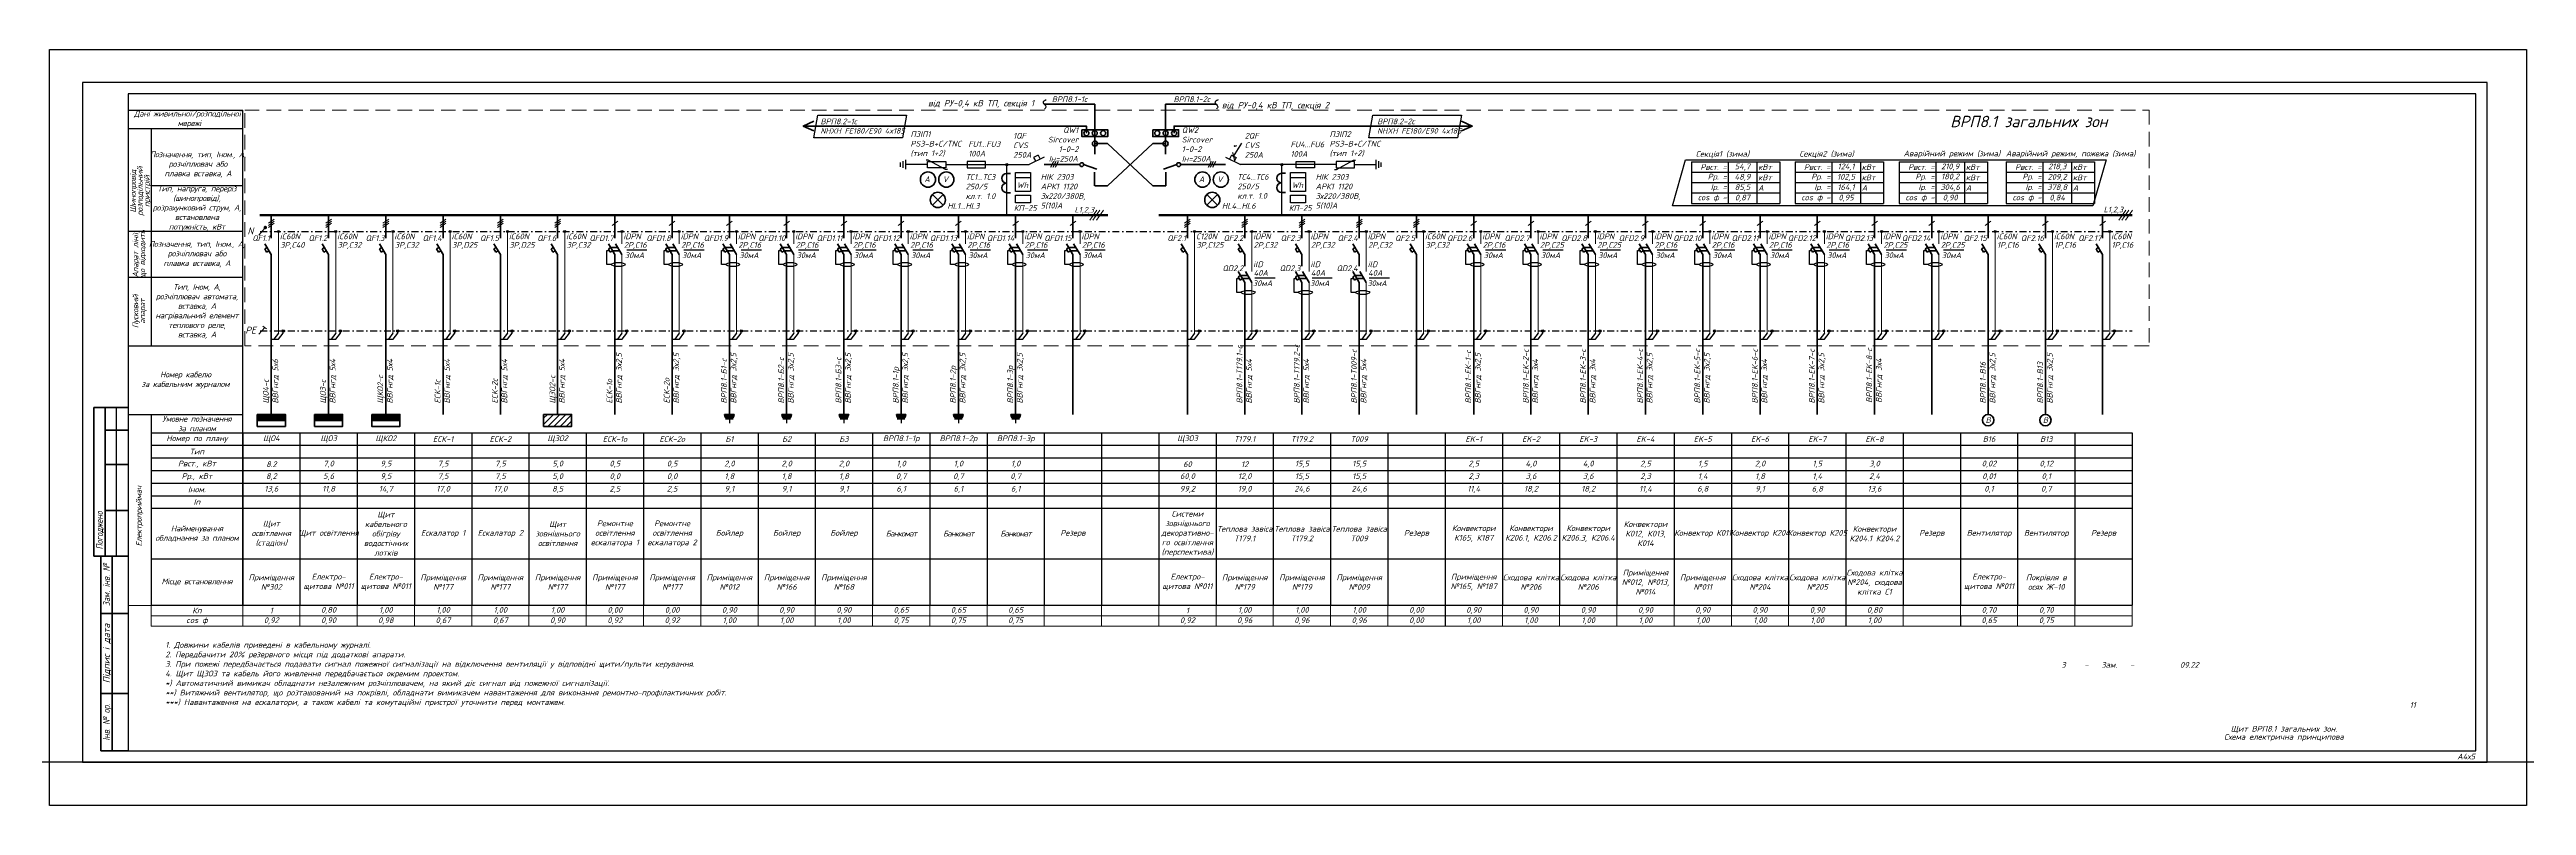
# Model space of a CAD drawing. Header units: millimetres. Extents: x -122434 to 1506205, y -201405 to 386015.
# Drawn here: x 827598 to 935748, y 152711 to 185736 of the extents above; entities that cross this region are included whole.
import ezdxf
from ezdxf.enums import TextEntityAlignment as Align

# ---------------------------------------------------------------- set-up
doc = ezdxf.new("R2010")
doc.units = ezdxf.units.MM
doc.linetypes.add('DASHDOTX2', pattern=[2, 1, -0.5, 0, -0.5])
doc.linetypes.add('DASHED', pattern=[9.525, 6.35, -3.175])
doc.layers.get('Defpoints').update_dxf_attribs({"color": 4})
for name, color, linetype in [('Cхема', 7, 'Continuous'), ('E_Зміни', 7, 'Continuous'), ('Схема', 7, 'Continuous')]:
    doc.layers.add(name, color=color, linetype=linetype)
doc.layers.add('Маркування електро ліній', color=7, linetype='Continuous', lineweight=18)
doc.layers.add('Рамка внешняя', color=4, linetype='Continuous', lineweight=30, plot=False)
doc.styles.add('GOST 2.304', font='isocpeui.ttf')
doc.styles.add('ICO', font='isocpeui.ttf')
doc.styles.get("Standard").update_dxf_attribs({"font": 'arial.ttf'})
doc.styles.add('ГОСТ 2.304', font='isocpeui.ttf')
doc.styles.add('СГЕНЕРИР_СТИЛЬ_7', font='isocpeui.ttf')
doc.dimstyles.new('М150', dxfattribs={"dimscale": 1, "dimtxt": 2.5, "dimasz": 2.5, "dimexe": 0, "dimexo": 2.5, "dimgap": 1, "dimtad": 1, "dimlfac": 150, "dimtxsty": 'Standard', "dimblk": 'OBLIQUE', "dimcen": 2.5, "dimadec": 0, "dimazin": 0, "dimtfac": 1, "dimtmove": 0, "dimatfit": 3, "dimldrblk": 'OBLIQUE', "dimfxl": 1, "dimarcsym": 0})

# ---------------------------------------------------------------- blocks, each defined once
blk = doc.blocks.new('*T76')
at = {"color": 0, "lineweight": -2, "transparency": 16777216}
for p, q in [((0, 0), (4000, 0)), ((0, 0), (0, -7540)), ((19000, 0), (19000, -3300)), ((24000, 0), (24000, -1650)), ((26500, 0), (26500, -7540)), ((29000, 0), (29000, -7540)), ((31500, 0), (31500, -7540)), ((34000, 0), (34000, -1100)), ((36500, 0), (36500, -1100)), ((39000, 0), (39000, -1100)), ((46500, 0), (46500, -1650)), ((49000, 0), (49000, -7540)), ((51500, 0), (51500, -7540)), ((54000, 0), (54000, -7540)), ((56500, 0), (56500, -1100)), ((59000, 0), (59000, -7540)), ((61500, 0), (61500, -7540)), ((64000, 0), (64000, -7540)), ((66500, 0), (66500, -7540)), ((69000, 0), (69000, -7540)), ((71500, 0), (71500, -7540)), ((81500, 0), (81500, -7540)), ((84000, 0), (84000, -3300)), ((86500, 0), (86500, -7540)), ((0, -550), (74000, -550)), ((4000, -550), (4000, -2200)), ((6500, -550), (6500, -1100)), ((14000, -550), (14000, -1650)), ((21500, -550), (21500, -1650)), ((41500, -550), (41500, -1650)), ((74000, -550), (74000, -7540)), ((76500, -550), (86500, -550)), ((79000, -550), (79000, -2200)), ((0, -1100), (11500, -1100)), ((0, -1650), (31500, -1650)), ((14000, -1100), (16500, -1100)), ((16500, -1100), (16500, -1650)), ((19000, -1100), (21500, -1100)), ((24000, -1100), (31500, -1100)), ((39000, -1650), (86500, -1650)), ((41500, -1100), (64000, -1100)), ((56500, -1650), (56500, -7540)), ((66500, -1100), (69000, -1100)), ((71500, -1100), (74000, -1100)), ((76500, -1100), (79000, -1100)), ((76500, -1100), (76500, -2200)), ((0, -2200), (6500, -2200)), ((0, -2750), (6500, -2750)), ((6500, -2200), (6500, -3300)), ((16500, -2200), (19000, -2200)), ((16500, -2750), (19000, -2750)), ((24000, -2200), (31500, -2200)), ((44000, -2200), (46500, -2200)), ((44000, -2750), (46500, -2750)), ((46500, -2200), (46500, -3300)), ((51500, -2200), (76500, -2200)), ((79000, -2200), (86500, -2200)), ((79000, -2750), (79000, -7540)), ((0, -3300), (11500, -3300)), ((4000, -3300), (4000, -7540)), ((24000, -3300), (31500, -3300)), ((39000, -3300), (74000, -3300)), ((41500, -3300), (41500, -7540)), ((76500, -3300), (86500, -3300)), ((0, -5515), (11500, -5515)), ((6500, -5515), (6500, -7540)), ((9000, -5515), (9000, -7540)), ((11500, -5515), (11500, -7540)), ((14000, -5515), (14000, -7540)), ((16500, -5515), (19000, -5515)), ((16500, -5515), (16500, -7540)), ((19000, -5515), (19000, -7540)), ((21500, -5515), (21500, -7540)), ((24000, -5515), (31500, -5515)), ((24000, -5515), (24000, -7540)), ((39000, -5515), (74000, -5515)), ((44000, -5515), (44000, -7540)), ((46500, -5515), (46500, -7540)), ((76500, -5515), (86500, -5515)), ((84000, -5515), (84000, -7540)), ((0, -7540), (31500, -7540)), ((39000, -7540), (74000, -7540)), ((76500, -7540), (86500, -7540))]:
    blk.add_line(p, q, dxfattribs=at)
at = {"color": 0, "linetype": 'ByBlock', "lineweight": -2, "transparency": 16777216}
for p, q in [((4000, 0), (86500, 0)), ((4000, 0), (4000, -550)), ((6500, 0), (6500, -550)), ((9000, 0), (9000, -5515)), ((11500, 0), (11500, -5515)), ((14000, 0), (14000, -550)), ((16500, 0), (16500, -1100)), ((21500, 0), (21500, -550)), ((41500, 0), (41500, -550)), ((44000, 0), (44000, -5515)), ((74000, 0), (74000, -550)), ((76500, 0), (76500, -1100)), ((79000, 0), (79000, -550)), ((74000, -550), (76500, -550)), ((6500, -1100), (6500, -2200)), ((11500, -1100), (14000, -1100)), ((14000, -1650), (14000, -5515)), ((16500, -1100), (19000, -1100)), ((16500, -1650), (16500, -5515)), ((21500, -1100), (24000, -1100)), ((21500, -1650), (21500, -5515)), ((24000, -1650), (24000, -5515)), ((31500, -1100), (41500, -1100)), ((31500, -1650), (39000, -1650)), ((34000, -1100), (34000, -7540)), ((36500, -1100), (36500, -7540)), ((39000, -1100), (39000, -7540)), ((41500, -1650), (41500, -3300)), ((46500, -1650), (46500, -2200)), ((56500, -1100), (56500, -1650)), ((64000, -1100), (66500, -1100)), ((69000, -1100), (71500, -1100)), ((74000, -1100), (76500, -1100)), ((79000, -1100), (86500, -1100)), ((4000, -2200), (4000, -3300)), ((6500, -2200), (16500, -2200)), ((6500, -2750), (16500, -2750)), ((19000, -2200), (24000, -2200)), ((19000, -2750), (44000, -2750)), ((31500, -2200), (44000, -2200)), ((46500, -2200), (51500, -2200)), ((46500, -2750), (86500, -2750)), ((76500, -2200), (79000, -2200)), ((76500, -2200), (76500, -7540)), ((79000, -2200), (79000, -2750)), ((6500, -3300), (6500, -5515)), ((11500, -3300), (24000, -3300)), ((19000, -3300), (19000, -5515)), ((31500, -3300), (39000, -3300)), ((46500, -3300), (46500, -5515)), ((74000, -3300), (76500, -3300)), ((84000, -3300), (84000, -5515)), ((11500, -5515), (16500, -5515)), ((19000, -5515), (24000, -5515)), ((31500, -5515), (39000, -5515)), ((74000, -5515), (76500, -5515)), ((31500, -7540), (39000, -7540)), ((56500, -7540), (56500, -8447)), ((74000, -7540), (76500, -7540)), ((74000, -7540), (74000, -8447)), ((79000, -7994), (79000, -8447))]:
    blk.add_line(p, q, dxfattribs=at)
at = {"layer": 'Defpoints', "color": 8, "linetype": 'ByBlock', "lineweight": 0, "transparency": 16777216}
for p, q in [((0, -7540), (0, -8447)), ((4000, -7540), (4000, -8447)), ((6500, -7540), (6500, -8447)), ((9000, -7540), (9000, -8447)), ((11500, -7540), (11500, -8447)), ((14000, -7540), (14000, -8447)), ((16500, -7540), (16500, -8447)), ((19000, -7540), (19000, -8447)), ((21500, -7540), (21500, -8447)), ((24000, -7540), (24000, -8447)), ((26500, -7540), (26500, -8447)), ((29000, -7540), (29000, -8447)), ((31500, -7540), (31500, -8447)), ((34000, -7540), (34000, -8447)), ((36500, -7540), (36500, -8447)), ((39000, -7540), (39000, -8447)), ((41500, -7540), (41500, -8447)), ((44000, -7540), (44000, -8447)), ((46500, -7540), (46500, -8447)), ((49000, -7540), (49000, -8447)), ((51500, -7540), (51500, -8447)), ((54000, -7540), (54000, -8447)), ((59000, -7540), (59000, -8447)), ((61500, -7540), (61500, -8447)), ((64000, -7540), (64000, -8447)), ((66500, -7540), (66500, -8447)), ((69000, -7540), (69000, -8447)), ((71500, -7540), (71500, -8447)), ((76500, -7540), (76500, -8447)), ((79000, -7540), (79000, -7994)), ((81500, -7540), (81500, -8447)), ((84000, -7540), (84000, -8447)), ((86500, -7540), (86500, -8447)), ((0, -7994), (86500, -7994)), ((0, -8447), (86500, -8447))]:
    blk.add_line(p, q, dxfattribs=at)
at = {"color": 0, "transparency": 16777216, "char_height": 250, "attachment_point": 5}
for s, insert, width, style in [('Номер по плану', (2000, -275), 3880, 'ГОСТ 2.304'), ('Тип', (2000, -825), 3880, 'ГОСТ 2.304'), ('ЩО4', (5250, -275), 2380, 'ГОСТ 2.304'), ('ЩО3', (7750, -275), 2380, 'ГОСТ 2.304'), ('ЩКО2', (10250, -275), 2380, 'ГОСТ 2.304'), ('ЕСК-1', (12750, -275), 2380, 'ГОСТ 2.304'), ('ЕСК-2', (15250, -275), 2380, 'ГОСТ 2.304'), ('ЩЗО2', (17750, -275), 2380, 'ГОСТ 2.304'), ('ЕСК-1о', (20250, -275), 2380, 'ГОСТ 2.304'), ('ЕСК-2о', (22750, -275), 2380, 'ГОСТ 2.304'), ('Б1', (25250, -275), 2380, 'ГОСТ 2.304'), ('Б2', (27750, -275), 2380, 'ГОСТ 2.304'), ('Б3', (30250, -275), 2380, 'ГОСТ 2.304'), ('{\\C256;ВРП8.1-1р}', (32750, -275), 2380, 'ГОСТ 2.304'), ('{\\C256;ВРП8.1-2р}', (35250, -275), 2380, 'ГОСТ 2.304'), ('{\\C256;ВРП8.1-3р}', (37750, -275), 2380, 'ГОСТ 2.304'), ('ЩЗО3', (45250, -275), 2380, 'ГОСТ 2.304'), ('Т179.1', (47750, -275), 2380, 'ГОСТ 2.304'), ('Т179.2', (50250, -275), 2380, 'ГОСТ 2.304'), ('Т009 ', (52750, -275), 2380, 'ГОСТ 2.304'), ('EK-1', (57750, -275), 2380, 'ГОСТ 2.304'), ('EK-2', (60250, -275), 2380, 'ГОСТ 2.304'), ('EK-3', (62750, -275), 2380, 'ГОСТ 2.304'), ('EK-4', (65250, -275), 2380, 'ГОСТ 2.304'), ('EK-5', (67750, -275), 2380, 'ГОСТ 2.304'), ('EK-6', (70250, -275), 2380, 'ГОСТ 2.304'), ('EK-7', (72750, -275), 2380, 'ГОСТ 2.304'), ('EK-8', (75250, -275), 2380, 'ГОСТ 2.304'), ('В16', (80250, -275), 2380, 'ГОСТ 2.304'), ('В13', (82750, -275), 2380, 'ГОСТ 2.304'), ('Рвст., кВт', (2000, -1375), 3880, 'ГОСТ 2.304'), ('Рр., кВт', (2000, -1925), 3880, 'ГОСТ 2.304'), ('8,2', (5250, -1925), 2380, 'ГОСТ 2.304'), ('8.2', (5250, -1375), 2380, 'ГОСТ 2.304'), ('5,6', (7750, -1925), 2380, 'ГОСТ 2.304'), ('7,0', (7750, -1375), 2380, 'ГОСТ 2.304'), ('9,5', (10250, -1375), 2380, 'ГОСТ 2.304'), ('9,5', (10250, -1925), 2380, 'ГОСТ 2.304'), ('7,5', (12750, -1375), 2380, 'ГОСТ 2.304'), ('7,5', (12750, -1925), 2380, 'ГОСТ 2.304'), ('7,5', (15250, -1375), 2380, 'ГОСТ 2.304'), ('7,5', (15250, -1925), 2380, 'ГОСТ 2.304'), ('5,0', (17750, -1375), 2380, 'ГОСТ 2.304'), ('5,0', (17750, -1925), 2380, 'ГОСТ 2.304'), ('0,5', (20250, -1375), 2380, 'ГОСТ 2.304'), ('0,0', (20250, -1925), 2380, 'ГОСТ 2.304'), ('0,5', (22750, -1375), 2380, 'ГОСТ 2.304'), ('0,0', (22750, -1925), 2380, 'ГОСТ 2.304'), ('2,0', (25250, -1375), 2380, 'ГОСТ 2.304'), ('1,8', (25250, -1925), 2380, 'ГОСТ 2.304'), ('2,0', (27750, -1375), 2380, 'ГОСТ 2.304'), ('1,8', (27750, -1925), 2380, 'ГОСТ 2.304'), ('2,0', (30250, -1375), 2380, 'ГОСТ 2.304'), ('1,8', (30250, -1925), 2380, 'ГОСТ 2.304'), ('0,7', (32750, -1925), 2380, 'ГОСТ 2.304'), ('1,0', (32750, -1375), 2380, 'ГОСТ 2.304'), ('0,7', (35250, -1925), 2380, 'ГОСТ 2.304'), ('1,0', (35250, -1375), 2380, 'ГОСТ 2.304'), ('0,7', (37750, -1925), 2380, 'ГОСТ 2.304'), ('1,0', (37750, -1375), 2380, 'ГОСТ 2.304'), ('60,0', (45250, -1925), 2380, 'ГОСТ 2.304'), ('60', (45250, -1375), 2380, 'GOST 2.304'), ('12,0', (47750, -1925), 2380, 'ГОСТ 2.304'), ('12', (47750, -1375), 2380, 'ГОСТ 2.304'), ('15,5', (50250, -1375), 2380, 'ГОСТ 2.304'), ('15,5', (50250, -1925), 2380, 'ГОСТ 2.304'), ('15,5', (52750, -1375), 2380, 'ГОСТ 2.304'), ('15,5', (52750, -1925), 2380, 'ГОСТ 2.304'), ('2,5', (57750, -1375), 2380, 'ГОСТ 2.304'), ('2,3', (57750, -1925), 2380, 'ГОСТ 2.304'), ('3,6', (60250, -1925), 2380, 'ГОСТ 2.304'), ('4,0', (60250, -1375), 2380, 'ГОСТ 2.304'), ('3,6', (62750, -1925), 2380, 'ГОСТ 2.304'), ('4,0', (62750, -1375), 2380, 'ГОСТ 2.304'), ('2,5', (65250, -1375), 2380, 'ГОСТ 2.304'), ('2,3', (65250, -1925), 2380, 'ГОСТ 2.304'), ('1,4', (67750, -1925), 2380, 'ГОСТ 2.304'), ('1,5', (67750, -1375), 2380, 'ГОСТ 2.304'), ('2,0', (70250, -1375), 2380, 'ГОСТ 2.304'), ('1,8', (70250, -1925), 2380, 'ГОСТ 2.304'), ('1,4', (72750, -1925), 2380, 'ГОСТ 2.304'), ('1,5', (72750, -1375), 2380, 'ГОСТ 2.304'), ('2,4', (75250, -1925), 2380, 'GOST 2.304'), ('3,0', (75250, -1375), 2380, 'ГОСТ 2.304'), ('0,02', (80250, -1375), 2380, 'ГОСТ 2.304'), ('0,01', (80250, -1925), 2380, 'ГОСТ 2.304'), ('0,12', (82750, -1375), 2380, 'ГОСТ 2.304'), ('0,1', (82750, -1925), 2380, 'ГОСТ 2.304'), ('Іном.', (2000, -2475), 3880, 'ГОСТ 2.304'), ('Іп', (2000, -3025), 3880, 'ГОСТ 2.304'), ('13,6', (5250, -2475), 2380, 'ГОСТ 2.304'), ('11,8', (7750, -2475), 2380, 'ГОСТ 2.304'), ('14,7', (10250, -2475), 2380, 'ГОСТ 2.304'), ('17,0', (12750, -2475), 2380, 'ГОСТ 2.304'), ('17,0', (15250, -2475), 2380, 'ГОСТ 2.304'), ('8,5', (17750, -2475), 2380, 'ГОСТ 2.304'), ('2,5', (20250, -2475), 2380, 'ГОСТ 2.304'), ('2,5', (22750, -2475), 2380, 'ГОСТ 2.304'), ('9,1', (25250, -2475), 2380, 'ГОСТ 2.304'), ('9,1', (27750, -2475), 2380, 'ГОСТ 2.304'), ('9,1', (30250, -2475), 2380, 'ГОСТ 2.304'), ('6,1', (32750, -2475), 2380, 'ГОСТ 2.304'), ('6,1', (35250, -2475), 2380, 'ГОСТ 2.304'), ('6,1', (37750, -2475), 2380, 'ГОСТ 2.304'), ('99,2', (45250, -2475), 2380, 'ГОСТ 2.304'), ('19,0', (47750, -2475), 2380, 'ГОСТ 2.304'), ('24,6', (50250, -2475), 2380, 'ГОСТ 2.304'), ('24,6', (52750, -2475), 2380, 'ГОСТ 2.304'), ('11,4', (57750, -2475), 2380, 'ГОСТ 2.304'), ('18,2', (60250, -2475), 2380, 'ГОСТ 2.304'), ('18,2', (62750, -2475), 2380, 'ГОСТ 2.304'), ('11,4', (65250, -2475), 2380, 'ГОСТ 2.304'), ('6,8', (67750, -2475), 2380, 'ГОСТ 2.304'), ('9,1', (70250, -2475), 2380, 'ГОСТ 2.304'), ('6,8', (72750, -2475), 2380, 'ГОСТ 2.304'), ('13,6', (75250, -2475), 2380, 'ГОСТ 2.304'), ('0,1', (80250, -2475), 2380, 'ГОСТ 2.304'), ('0,7', (82750, -2475), 2380, 'ГОСТ 2.304'), ('{\\T0.95;\\C7;Найменування обладнання за планом}', (2000, -4408), 3880, 'ГОСТ 2.304'), ('Щит освітлення (стадіон)', (5250, -4408), 2380, 'ГОСТ 2.304'), ('Щит освітлення', (7750, -4408), 2380, 'ГОСТ 2.304'), ('Щит кабельного обігріву водостічних лотків', (10250, -4408), 2380, 'ГОСТ 2.304'), ('Ескалатор 1', (12750, -4408), 2380, 'ГОСТ 2.304'), ('Ескалатор 2', (15250, -4408), 2380, 'ГОСТ 2.304'), ('Щит зовнішнього освітлення ', (17750, -4408), 2380, 'ГОСТ 2.304'), ('Ремонтне освітлення ескалатора 1', (20250, -4408), 2380, 'ГОСТ 2.304'), ('Ремонтне освітлення ескалатора 2', (22750, -4408), 2380, 'ГОСТ 2.304'), ('Бойлер', (25250, -4408), 2380, 'ГОСТ 2.304'), ('Бойлер', (27750, -4408), 2380, 'ГОСТ 2.304'), ('Бойлер', (30250, -4408), 2380, 'ГОСТ 2.304'), ('{\\T0.85;\\C7;Банкомат}', (32750, -4408), 2380, 'ГОСТ 2.304'), ('{\\T0.85;\\C7;Банкомат}', (35250, -4408), 2380, 'ГОСТ 2.304'), ('{\\T0.85;\\C7;Банкомат}', (37750, -4408), 2380, 'ГОСТ 2.304'), ('Резерв', (40250, -4408), 2380, 'ГОСТ 2.304'), ('Системи зовнішнього декоративно- го освітлення (перспектива)', (45250, -4408), 2380, 'ГОСТ 2.304'), ('Теплова завіса Т179.1', (47750, -4408), 2380, 'ГОСТ 2.304'), ('Теплова завіса Т179.2', (50250, -4408), 2380, 'ГОСТ 2.304'), ('Теплова завіса Т009', (52750, -4408), 2380, 'ГОСТ 2.304'), ('Резерв', (55250, -4408), 2380, 'ГОСТ 2.304'), ('Конвектори К165, К187', (57750, -4408), 2380, 'ГОСТ 2.304'), ('Конвектори К206.1, К206.2', (60250, -4408), 2380, 'ГОСТ 2.304'), ('Конвектори К206.3, К206.4', (62750, -4408), 2380, 'ГОСТ 2.304'), ('Конвектори К012, К013, К014', (65250, -4408), 2380, 'ГОСТ 2.304'), ('Конвектор К011', (67750, -4408), 2380, 'ГОСТ 2.304'), ('Конвектор К204', (70250, -4408), 2380, 'ГОСТ 2.304'), ('Конвектор К205', (72750, -4408), 2380, 'ГОСТ 2.304'), ('{\\C256;Конвектори К204.1 К204.2}', (75250, -4408), 2380, 'ГОСТ 2.304'), ('Резерв', (77750, -4408), 2380, 'ГОСТ 2.304'), ('Вентилятор', (80250, -4408), 2380, 'ГОСТ 2.304'), ('Вентилятор', (82750, -4408), 2380, 'ГОСТ 2.304'), ('Резерв', (85250, -4408), 2380, 'ГОСТ 2.304'), ('{\\T0.95;\\C7;Місце встановлення}', (2000, -6528), 3880, 'ГОСТ 2.304'), ('Приміщення №302', (5250, -6528), 2380, 'ГОСТ 2.304'), ('Електро- щитова №011', (7750, -6528), 2380, 'ГОСТ 2.304'), ('Електро- щитова №011', (10250, -6528), 2380, 'ГОСТ 2.304'), ('Приміщення №177', (12750, -6528), 2380, 'ГОСТ 2.304'), ('Приміщення №177', (15250, -6528), 2380, 'ГОСТ 2.304'), ('Приміщення №177', (17750, -6528), 2380, 'ГОСТ 2.304'), ('Приміщення №177', (20250, -6528), 2380, 'ГОСТ 2.304'), ('Приміщення №177', (22750, -6528), 2380, 'ГОСТ 2.304'), ('Приміщення №012', (25250, -6528), 2380, 'ГОСТ 2.304'), ('Приміщення №166', (27750, -6528), 2380, 'ГОСТ 2.304'), ('Приміщення №168', (30250, -6528), 2380, 'ГОСТ 2.304'), ('Електро- щитова №011', (45250, -6528), 2380, 'ГОСТ 2.304'), ('Приміщення №179', (47750, -6528), 2380, 'ГОСТ 2.304'), ('Приміщення №179', (50250, -6528), 2380, 'ГОСТ 2.304'), ('Приміщення №009', (52750, -6528), 2380, 'ГОСТ 2.304'), ('Приміщення №165, №187', (57750, -6528), 2380, 'ГОСТ 2.304'), ('Сходова клітка №206', (60250, -6528), 2380, 'ГОСТ 2.304'), ('Сходова клітка №206', (62750, -6528), 2380, 'ГОСТ 2.304'), ('Приміщення №012, №013, №014', (65250, -6528), 2380, 'ГОСТ 2.304'), ('Приміщення №011', (67750, -6528), 2380, 'ГОСТ 2.304'), ('Сходова клітка №204', (70250, -6528), 2380, 'ГОСТ 2.304'), ('Сходова клітка №205', (72750, -6528), 2380, 'ГОСТ 2.304'), ('Сходова клітка №204, сходова клітка С1', (75250, -6528), 2380, 'ГОСТ 2.304'), ('Електро- щитова №011', (80250, -6528), 2380, 'ГОСТ 2.304'), ('Покрівля в осях Ж-10', (82750, -6528), 2380, 'ГОСТ 2.304')]:
    blk.add_mtext(s, dxfattribs=dict(at, insert=insert, width=width, style=style))
at = {"color": 7, "true_color": 0xffffff, "transparency": 16777216, "char_height": 250, "attachment_point": 5}
for s, insert, width, style in [('cos ф', (2000, -8220), 3880, 'ГОСТ 2.304'), ('Кп', (2000, -7767), 3880, 'ГОСТ 2.304'), ('0,92', (5250, -8220), 2380, 'GOST 2.304'), ('1', (5250, -7767), 2380, 'GOST 2.304'), ('0,80', (7750, -7767), 2380, 'ГОСТ 2.304'), ('0,90', (7750, -8220), 2380, 'ГОСТ 2.304'), ('0,98', (10250, -8220), 2380, 'ГОСТ 2.304'), ('1,00', (10250, -7767), 2380, 'ГОСТ 2.304'), ('0,67', (12750, -8220), 2380, 'ГОСТ 2.304'), ('1,00', (12750, -7767), 2380, 'ГОСТ 2.304'), ('0,67', (15250, -8220), 2380, 'ГОСТ 2.304'), ('1,00', (15250, -7767), 2380, 'ГОСТ 2.304'), ('0,90', (17750, -8220), 2380, 'ГОСТ 2.304'), ('1,00', (17750, -7767), 2380, 'ГОСТ 2.304'), ('0,92', (20250, -8220), 2380, 'ГОСТ 2.304'), ('0,00', (20250, -7767), 2380, 'ГОСТ 2.304'), ('0,92', (22750, -8220), 2380, 'ГОСТ 2.304'), ('0,00', (22750, -7767), 2380, 'ГОСТ 2.304'), ('0,90', (25250, -7767), 2380, 'ГОСТ 2.304'), ('1,00', (25250, -8220), 2380, 'ГОСТ 2.304'), ('0,90', (27750, -7767), 2380, 'ГОСТ 2.304'), ('1,00', (27750, -8220), 2380, 'ГОСТ 2.304'), ('0,90', (30250, -7767), 2380, 'ГОСТ 2.304'), ('1,00', (30250, -8220), 2380, 'ГОСТ 2.304'), ('0,65', (32750, -7767), 2380, 'ГОСТ 2.304'), ('0,75', (32750, -8220), 2380, 'ГОСТ 2.304'), ('0,65', (35250, -7767), 2380, 'ГОСТ 2.304'), ('0,75', (35250, -8220), 2380, 'ГОСТ 2.304'), ('0,65', (37750, -7767), 2380, 'ГОСТ 2.304'), ('0,75', (37750, -8220), 2380, 'ГОСТ 2.304'), ('0,92', (45250, -8220), 2380, 'GOST 2.304'), ('1', (45250, -7767), 2380, 'GOST 2.304'), ('0,96', (47750, -8220), 2380, 'ГОСТ 2.304'), ('1,00', (47750, -7767), 2380, 'ГОСТ 2.304'), ('0,96', (50250, -8220), 2380, 'ГОСТ 2.304'), ('1,00', (50250, -7767), 2380, 'ГОСТ 2.304'), ('0,96', (52750, -8220), 2380, 'ГОСТ 2.304'), ('1,00', (52750, -7767), 2380, 'ГОСТ 2.304'), ('0,00', (55250, -7767), 2380, 'ГОСТ 2.304'), ('0,00', (55250, -8220), 2380, 'ГОСТ 2.304'), ('0,90', (57750, -7767), 2380, 'ГОСТ 2.304'), ('1,00', (57750, -8220), 2380, 'ГОСТ 2.304'), ('0,90', (60250, -7767), 2380, 'ГОСТ 2.304'), ('1,00', (60250, -8220), 2380, 'ГОСТ 2.304'), ('0,90', (62750, -7767), 2380, 'ГОСТ 2.304'), ('1,00', (62750, -8220), 2380, 'ГОСТ 2.304'), ('0,90', (65250, -7767), 2380, 'ГОСТ 2.304'), ('1,00', (65250, -8220), 2380, 'ГОСТ 2.304'), ('0,90', (67750, -7767), 2380, 'ГОСТ 2.304'), ('1,00', (67750, -8220), 2380, 'ГОСТ 2.304'), ('0,90', (70250, -7767), 2380, 'ГОСТ 2.304'), ('1,00', (70250, -8220), 2380, 'ГОСТ 2.304'), ('0,90', (72750, -7767), 2380, 'ГОСТ 2.304'), ('1,00', (72750, -8220), 2380, 'ГОСТ 2.304'), ('0,80', (75250, -7767), 2380, 'ГОСТ 2.304'), ('1,00', (75250, -8220), 2380, 'ГОСТ 2.304'), ('0,65', (80250, -8220), 2380, 'ГОСТ 2.304'), ('0,70', (80250, -7767), 2380, 'ГОСТ 2.304'), ('0,75', (82750, -8220), 2380, 'ГОСТ 2.304'), ('0,70', (82750, -7767), 2380, 'ГОСТ 2.304')]:
    blk.add_mtext(s, dxfattribs=dict(at, insert=insert, width=width, style=style))
blk = doc.blocks.new('*U160')
at = {"color": 0, "lineweight": 40}
for p, q in [((0, 0), (0, -1005)), ((-284, -1468), (-180, -1408)), ((-204, -1607), (-284, -1468)), ((0, -1720), (-280, -1240)), ((-100, -1547), (-204, -1607))]:
    blk.add_line(p, q, dxfattribs=at)
at = {"color": 0, "lineweight": 13}
for p, q in [((-124, -348), (124, -163)), ((-124, -441), (124, -256)), ((-124, -533), (124, -348))]:
    blk.add_line(p, q, dxfattribs=at)
at = {"color": 0, "lineweight": 9}
for p, q in [((311, -711), (311, -1240)), ((311, -1240), (311, -1720)), ((311, -2461), (311, -1720)), ((311, -2941), (311, -2461)), ((311, -5151), (311, -2941))]:
    blk.add_line(p, q, dxfattribs=at)
at = {"lineweight": 40}
for p, q in [((0, -1720), (0, -2226)), ((0, -2226), (0, -2941)), ((0, -2941), (0, -4529))]:
    blk.add_line(p, q, dxfattribs=at)
at = {"color": 0}
blk.add_circle((311, -711), 46.3, dxfattribs=at)
at = {"color": 0, "lineweight": 40}
blk.add_point((-37, -1659), dxfattribs=at)
at = {"style": 'ГОСТ 2.304'}
blk.add_attdef('QF', text='', height=250, dxfattribs=at).set_placement((-61, -997), align=Align.MIDDLE_RIGHT)
at = {"lineweight": 50, "style": 'ГОСТ 2.304'}
for tag, p in [('ТYPE', (369, -1046)), ('CURRENT', (391, -1419))]:
    blk.add_attdef(tag, p, '', height=250, dxfattribs=at)
blk = doc.blocks.new('*U159')
at = {"color": 0, "lineweight": 40}
for p, q in [((0, 0), (0, -1005)), ((-284, -1468), (-180, -1408)), ((-204, -1607), (-284, -1468)), ((0, -1720), (-280, -1240)), ((-100, -1547), (-204, -1607)), ((-181, -1409), (130, -1409)), ((-100, -1547), (210, -1547)), ((311, -1720), (31, -1240))]:
    blk.add_line(p, q, dxfattribs=at)
at = {"color": 0, "lineweight": 13}
blk.add_line((-124, -441), (124, -256), dxfattribs=at)
at = {"color": 0, "lineweight": 9}
for p, q in [((311, -711), (311, -1240)), ((311, -2461), (311, -1720)), ((311, -2941), (311, -2461)), ((311, -5151), (311, -2941))]:
    blk.add_line(p, q, dxfattribs=at)
at = {"lineweight": 40}
for p, q in [((0, -1720), (0, -2226)), ((0, -2226), (0, -2941)), ((0, -2941), (0, -4529))]:
    blk.add_line(p, q, dxfattribs=at)
blk.add_line((516, -1512), (1402, -1512))
at = {"color": 0}
blk.add_lwpolyline([(-151, -2149), (-346, -2149), (-346, -1537), (-244, -1537)], dxfattribs=at)
blk.add_circle((311, -711), 46.3, dxfattribs=at)
blk.add_ellipse((153, -2149), major_axis=(-304, 0), ratio=0.2933597, dxfattribs=at)
at = {"color": 0, "lineweight": 40}
blk.add_point((-37, -1659), dxfattribs=at)
at = {"style": 'ГОСТ 2.304'}
blk.add_attdef('QF', text='', height=250, dxfattribs=at).set_placement((-61, -997), align=Align.MIDDLE_RIGHT)
at = {"lineweight": 50, "style": 'ГОСТ 2.304'}
for tag, p in [('ТYPE', (369, -1046)), ('CURRENT', (391, -1419)), ('D_CURRENT', (432, -1871))]:
    blk.add_attdef(tag, p, '', height=250, dxfattribs=at)
blk = doc.blocks.new('*U4')
h = blk.add_hatch(color=256)
h.dxf.hatch_style = 1
h.paths.add_polyline_path([(175, 0, 1), (-175, 0)])
at = {"color": 0, "linetype": 'Continuous', "lineweight": 30}
for p, q in [((175, 0), (-175, 0)), ((140, 175), (-140, 175)), ((0, 175), (0, 315)), ((0, 175), (0, 315)), ((0, 175), (0, 315))]:
    blk.add_line(p, q, dxfattribs=at)
blk.add_arc((0, 0), 175, 0, 180, dxfattribs=at)
blk = doc.blocks.new('*U162')
at = {"color": 0, "lineweight": 40}
for p, q in [((0, 0), (0, -1005)), ((-284, -1468), (-180, -1408)), ((-204, -1607), (-284, -1468)), ((0, -1720), (-280, -1240)), ((-100, -1547), (-204, -1607)), ((-284, -2690), (-180, -2630)), ((-204, -2828), (-284, -2690)), ((0, -2941), (-280, -2461)), ((-100, -2768), (-204, -2828)), ((-181, -2631), (130, -2631)), ((-100, -2768), (210, -2768)), ((311, -2941), (31, -2461))]:
    blk.add_line(p, q, dxfattribs=at)
at = {"color": 0, "lineweight": 13}
for p, q in [((-124, -348), (124, -163)), ((-124, -441), (124, -256)), ((-124, -533), (124, -348))]:
    blk.add_line(p, q, dxfattribs=at)
at = {"color": 0, "lineweight": 9}
for p, q in [((311, -711), (311, -1240)), ((311, -1240), (311, -1720)), ((311, -2461), (311, -1720)), ((311, -5151), (311, -2941))]:
    blk.add_line(p, q, dxfattribs=at)
at = {"lineweight": 40}
for p, q in [((0, -1720), (0, -2226)), ((0, -2941), (0, -4529))]:
    blk.add_line(p, q, dxfattribs=at)
blk.add_line((439, -2733), (1325, -2733))
at = {"color": 0}
blk.add_lwpolyline([(-151, -3371), (-346, -3371), (-346, -2759), (-244, -2759)], dxfattribs=at)
blk.add_circle((311, -711), 46.3, dxfattribs=at)
blk.add_ellipse((153, -3371), major_axis=(-304, 0), ratio=0.2933597, dxfattribs=at)
at = {"color": 0, "lineweight": 40}
blk.add_point((-37, -1659), dxfattribs=at)
at = {"style": 'ГОСТ 2.304'}
for tag, p in [('QF', (-61, -997)), ('Q', (-66, -2313))]:
    blk.add_attdef(tag, text='', height=250, dxfattribs=at).set_placement(p, align=Align.MIDDLE_RIGHT)
at = {"lineweight": 50, "style": 'ГОСТ 2.304'}
for tag, p in [('ТYPE', (369, -1046)), ('Q_ТYPE', (369, -2267)), ('CURRENT', (391, -1419)), ('QD_CURRENT', (355, -3093)), ('Q_CURRENT', (391, -2641))]:
    blk.add_attdef(tag, p, '', height=250, dxfattribs=at)
blk = doc.blocks.new('*U161')
at = {"color": 0, "lineweight": 40}
for p, q in [((0, 0), (0, -1005)), ((-284, -1468), (-180, -1408)), ((-204, -1607), (-284, -1468)), ((0, -1720), (-280, -1240)), ((-100, -1547), (-204, -1607))]:
    blk.add_line(p, q, dxfattribs=at)
at = {"color": 0, "lineweight": 13}
blk.add_line((-124, -441), (124, -256), dxfattribs=at)
at = {"color": 0, "lineweight": 9}
for p, q in [((311, -711), (311, -1240)), ((311, -1240), (311, -1720)), ((311, -2461), (311, -1720)), ((311, -2941), (311, -2461)), ((311, -5151), (311, -2941))]:
    blk.add_line(p, q, dxfattribs=at)
at = {"lineweight": 40}
for p, q in [((0, -1720), (0, -2226)), ((0, -2226), (0, -2941)), ((0, -2941), (0, -4529))]:
    blk.add_line(p, q, dxfattribs=at)
at = {"color": 0}
blk.add_circle((311, -711), 46.3, dxfattribs=at)
at = {"color": 0, "lineweight": 40}
blk.add_point((-37, -1659), dxfattribs=at)
at = {"style": 'ГОСТ 2.304'}
blk.add_attdef('QF', text='', height=250, dxfattribs=at).set_placement((-61, -997), align=Align.MIDDLE_RIGHT)
at = {"lineweight": 50, "style": 'ГОСТ 2.304'}
for tag, p in [('ТYPE', (369, -1046)), ('CURRENT', (391, -1419))]:
    blk.add_attdef(tag, p, '', height=250, dxfattribs=at)
blk = doc.blocks.new('_Oblique')
at = {"color": 0, "linetype": 'ByBlock', "lineweight": -2}
blk.add_line((-0.5, -0.5), (0.5, 0.5), dxfattribs=at)
blk = doc.blocks.new('*T175')
at = {"color": 0, "lineweight": -2, "transparency": 16777216}
for p, q in [((0, 0), (1600, 0)), ((0, 0), (0, -1813)), ((1600, 0), (1600, -1813)), ((2850, 0), (3860, 0)), ((2850, 0), (2850, -1813)), ((3860, 0), (3860, -1813)), ((0, -453), (3860, -453)), ((0, -907), (3860, -907)), ((0, -1360), (3860, -1360)), ((0, -1813), (3860, -1813))]:
    blk.add_line(p, q, dxfattribs=at)
at = {"color": 0, "linetype": 'ByBlock', "lineweight": -2, "transparency": 16777216}
blk.add_line((1600, 0), (2850, 0), dxfattribs=at)
at = {"color": 0, "transparency": 16777216, "char_height": 250, "style": 'ГОСТ 2.304'}
for s, insert, width, attachment_point in [('Рвст. =', (1540, -227), 1480, 6), ('Рр. =', (1540, -680), 1480, 6), ('Ір. =', (1540, -1133), 1480, 6), ('48,9', (2225, -680), 1130, 5), ('54,7', (2225, -227), 1130, 5), ('85,5', (2225, -1133), 1130, 5), ('А', (2910, -1133), 890, 4), ('кВт', (2910, -227), 890, 4), ('кВт', (2910, -680), 890, 4), ('сos ф =', (1540, -1587), 1480, 6), ('0,87', (2225, -1587), 1130, 5)]:
    blk.add_mtext(s, dxfattribs=dict(at, insert=insert, width=width, attachment_point=attachment_point))
blk = doc.blocks.new('*T176')
at = {"color": 0, "lineweight": -2, "transparency": 16777216}
for p, q in [((0, 0), (1600, 0)), ((0, 0), (0, -1813)), ((1600, 0), (1600, -1813)), ((2850, 0), (3860, 0)), ((2850, 0), (2850, -1813)), ((3860, 0), (3860, -1813)), ((0, -453), (3860, -453)), ((0, -907), (3860, -907)), ((0, -1360), (3860, -1360)), ((0, -1813), (3860, -1813))]:
    blk.add_line(p, q, dxfattribs=at)
at = {"color": 0, "linetype": 'ByBlock', "lineweight": -2, "transparency": 16777216}
blk.add_line((1600, 0), (2850, 0), dxfattribs=at)
at = {"color": 0, "transparency": 16777216, "char_height": 250, "style": 'ГОСТ 2.304'}
for s, insert, width, attachment_point in [('Рвст. =', (1540, -227), 1480, 6), ('Рр. =', (1540, -680), 1480, 6), ('Ір. =', (1540, -1133), 1480, 6), ('102,5', (2225, -680), 1130, 5), ('164,1', (2225, -1133), 1130, 5), ('124,1', (2225, -227), 1130, 5), ('А', (2910, -1133), 890, 4), ('кВт', (2910, -227), 890, 4), ('кВт', (2910, -680), 890, 4), ('сos ф =', (1540, -1587), 1480, 6), ('0,95', (2225, -1587), 1130, 5)]:
    blk.add_mtext(s, dxfattribs=dict(at, insert=insert, width=width, attachment_point=attachment_point))
blk = doc.blocks.new('*T177')
at = {"color": 0, "lineweight": -2, "transparency": 16777216}
for p, q in [((0, 0), (1600, 0)), ((0, 0), (0, -1813)), ((1600, 0), (1600, -1813)), ((2850, 0), (3860, 0)), ((2850, 0), (2850, -1813)), ((3860, 0), (3860, -1813)), ((0, -453), (3860, -453)), ((0, -907), (3860, -907)), ((0, -1360), (3860, -1360)), ((0, -1813), (3860, -1813))]:
    blk.add_line(p, q, dxfattribs=at)
at = {"color": 0, "linetype": 'ByBlock', "lineweight": -2, "transparency": 16777216}
blk.add_line((1600, 0), (2850, 0), dxfattribs=at)
at = {"color": 0, "transparency": 16777216, "char_height": 250, "style": 'ГОСТ 2.304'}
for s, insert, width, attachment_point in [('Рвст. =', (1540, -227), 1480, 6), ('Рр. =', (1540, -680), 1480, 6), ('Ір. =', (1540, -1133), 1480, 6), ('304,6', (2225, -1133), 1130, 5), ('210,9', (2225, -227), 1130, 5), ('180,2', (2225, -513), 1130, 2), ('А', (2910, -1133), 890, 4), ('кВт', (2910, -227), 890, 4), ('кВт', (2910, -680), 890, 4), ('сos ф =', (1540, -1587), 1480, 6), ('0,90', (2225, -1587), 1130, 5)]:
    blk.add_mtext(s, dxfattribs=dict(at, insert=insert, width=width, attachment_point=attachment_point))
blk = doc.blocks.new('*T178')
at = {"color": 0, "lineweight": -2, "transparency": 16777216}
for p, q in [((0, 0), (1600, 0)), ((0, 0), (0, -1813)), ((1600, 0), (1600, -1813)), ((2850, 0), (3860, 0)), ((2850, 0), (2850, -1813)), ((3860, 0), (3860, -1813)), ((0, -453), (3860, -453)), ((0, -907), (3860, -907)), ((0, -1360), (3860, -1360)), ((0, -1813), (3860, -1813))]:
    blk.add_line(p, q, dxfattribs=at)
at = {"color": 0, "linetype": 'ByBlock', "lineweight": -2, "transparency": 16777216}
blk.add_line((1600, 0), (2850, 0), dxfattribs=at)
at = {"color": 0, "transparency": 16777216, "char_height": 250, "style": 'ГОСТ 2.304'}
for s, insert, width, attachment_point in [('Рвст. =', (1540, -227), 1480, 6), ('Рр. =', (1540, -680), 1480, 6), ('Ір. =', (1540, -1133), 1480, 6), ('378,8', (2225, -1133), 1130, 5), ('209,2', (2225, -680), 1130, 5), ('218,3', (2225, -227), 1130, 5), ('А', (2910, -1133), 890, 4), ('кВт', (2910, -227), 890, 4), ('кВт', (2910, -680), 890, 4), ('сos ф =', (1540, -1587), 1480, 6), ('0,84', (2225, -1587), 1130, 5)]:
    blk.add_mtext(s, dxfattribs=dict(at, insert=insert, width=width, attachment_point=attachment_point))
blk = doc.blocks.new('A4x5')
at = {"lineweight": 40}
for p, q in [((-104506, 9000), (-104506, 15500)), ((-104506, 15500), (-103006, 15500)), ((-104006, 15500), (-104006, 9000)), ((-104006, 14500), (-103006, 14500)), ((-104006, 13000), (-103006, 13000)), ((-104006, 11000), (-103006, 11000)), ((-103006, 9000), (-104506, 9000))]:
    blk.add_line(p, q, dxfattribs=at)
at = {"lineweight": 25}
blk.add_line((-103506, 9000), (-103506, 15500), dxfattribs=at)
at = {"linetype": 'Continuous', "lineweight": 60}
for p, q in [((-104200, 500), (-104200, 9000)), ((-104200, 9000), (-103000, 9000)), ((-104200, 9000), (-103000, 9000)), ((-103700, 500), (-103700, 9000)), ((-104200, 6500), (-103000, 6500)), ((-104200, 3000), (-103000, 3000)), ((-103000, 500), (-104200, 500))]:
    blk.add_line(p, q, dxfattribs=at)
at = {"lineweight": 30, "ltscale": 100}
blk.add_lwpolyline([(-103000, 500), (-500, 500), (-500, 29200), (-103000, 29200)], close=True, dxfattribs=at)
at = {"layer": 'Рамка внешняя', "ltscale": 100}
blk.add_lwpolyline([(-105000, 0), (0, 0), (0, 29700), (-105000, 29700)], close=True, dxfattribs=at)
at = {"linetype": 'Continuous', "lineweight": 25, "style": 'СГЕНЕРИР_СТИЛЬ_7'}
for s, width, p in [('Погоджено', 0.8, (-104256, 10127)), ('Зам. інв. №', 0.8, (-103950, 7750)), ('Інв. № ор.', 0.7, (-103950, 1750))]:
    blk.add_text(s, height=300, rotation=90, dxfattribs=dict(at, width=width)).set_placement(p, align=Align.MIDDLE_CENTER)
blk.add_text('Підпис і дата', height=300, rotation=90, dxfattribs=at).set_placement((-103950, 4750), align=Align.MIDDLE_CENTER)
at = {"layer": 'Схема', "linetype": 'Continuous', "style": 'ГОСТ 2.304'}
blk.add_text('А4х5', height=250, dxfattribs=at).set_placement((-1307, 124))

msp = doc.modelspace()

# ---------------------------------------------------------------- hatches: boundary and pattern name
at = {"lineweight": 40}
h = msp.add_hatch(color=256, dxfattribs=at)
h.dxf.hatch_style = 1
h.paths.add_polyline_path([(837895, 169795), (836670, 169795), (836670, 169532), (837895, 169532)])
h = msp.add_hatch(color=256, dxfattribs=at)
h.dxf.hatch_style = 1
h.paths.add_polyline_path([(840395, 169795), (839170, 169795), (839170, 169532), (840395, 169532)])
h = msp.add_hatch(color=256, dxfattribs=at)
h.dxf.hatch_style = 1
h.paths.add_polyline_path([(842895, 169795), (841670, 169795), (841670, 169532), (842895, 169532)])
h = msp.add_hatch(dxfattribs=at)
h.set_pattern_fill('ANSI31', color=256, scale=60)
h.set_pattern_definition([(45, (910571.83, -755812.3), (-134.70384, 134.70384), [])])
h.paths.add_polyline_path([(850395, 169269), (850395, 169795), (849170, 169795), (849170, 169269)])

# ---------------------------------------------------------------- linework, layer by layer
at = {"color": 7, "ltscale": 300}
for p, q in [((831032, 183092), (836032, 183092)), ((831032, 183092), (831032, 161452)), ((836032, 161452), (836032, 183092)), ((831032, 182292), (836032, 182292)), ((832032, 182292), (832032, 177795)), ((832032, 179795), (836032, 179795)), ((831032, 177795), (836032, 177795)), ((832032, 177795), (832032, 175795)), ((831032, 175795), (836032, 175795)), ((832032, 175795), (832032, 172795)), ((831032, 172795), (836032, 172795)), ((831032, 169795), (836032, 169795)), ((831032, 169795), (836032, 169795)), ((832032, 169795), (832032, 168995)), ((831032, 161452), (832032, 161455))]:
    msp.add_line(p, q, dxfattribs=at)
at = {"lineweight": 40, "ltscale": 300}
for p, q in [((873234, 183343), (871031, 183343)), ((878534, 183343), (876330, 183343)), ((837282, 173965), (837282, 169795)), ((839782, 173965), (839782, 169795)), ((842282, 173965), (842282, 169795)), ((844782, 173965), (844782, 169795)), ((847282, 173965), (847282, 169795)), ((849782, 173965), (849782, 169795)), ((852282, 173965), (852282, 169795)), ((854782, 173965), (854782, 169795)), ((857282, 173965), (857282, 169795)), ((859782, 173965), (859782, 169795)), ((862282, 173965), (862282, 169795)), ((864782, 173965), (864782, 169795)), ((867282, 173965), (867282, 169795)), ((869782, 173965), (869782, 169795)), ((872282, 173965), (872282, 169795)), ((877282, 173965), (877282, 169795)), ((879782, 173965), (879782, 169795)), ((882282, 173965), (882282, 169795)), ((884782, 173965), (884782, 169795)), ((887282, 173965), (887282, 169795)), ((889782, 173965), (889782, 169795)), ((892282, 173965), (892282, 169795)), ((894782, 173965), (894782, 169795)), ((897282, 173965), (897282, 169795)), ((899782, 173965), (899782, 169795)), ((902282, 173965), (902282, 169795)), ((904782, 173965), (904782, 169795)), ((907282, 173965), (907282, 169795)), ((909782, 173965), (909782, 169795))]:
    msp.add_line(p, q, dxfattribs=at)
at = {"color": 7, "lineweight": 30, "ltscale": 300}
for p, q in [((865927, 180707), (864984, 180707)), ((865966, 180908), (865877, 180908)), ((866716, 180493), (865966, 180908)), ((866727, 180707), (870377, 180707)), ((883776, 180707), (879603, 180707)), ((883787, 180493), (884537, 180908)), ((884537, 180908), (884626, 180908)), ((884576, 180707), (885520, 180707)), ((866806, 180493), (866716, 180493)), ((869774, 180138), (870434, 180138)), ((881779, 180138), (882439, 180138)), ((883698, 180493), (883787, 180493))]:
    msp.add_line(p, q, dxfattribs=at)
at = {"color": 0, "lineweight": 30, "ltscale": 300}
for p, q in [((869399, 178494), (869399, 180707)), ((871031, 181034), (870377, 180707)), ((870761, 181121), (870567, 181024)), ((870567, 181024), (870656, 180846)), ((870761, 181121), (870850, 180943)), ((878943, 181034), (879597, 180707)), ((879213, 181121), (879124, 180943)), ((879213, 181121), (879408, 181024)), ((879408, 181024), (879319, 180846)), ((881404, 178494), (881404, 180707))]:
    msp.add_line(p, q, dxfattribs=at)
at = {"color": 0, "ltscale": 300}
for p, q in [((871439, 180837), (871308, 180576)), ((871537, 180837), (871406, 180576)), ((871635, 180837), (871505, 180576)), ((878311, 180837), (878180, 180576)), ((878409, 180837), (878278, 180576)), ((878507, 180837), (878377, 180576)), ((837273, 173084), (837597, 173084)), ((837593, 173343), (837396, 173084)), ((837597, 173084), (837799, 173344)), ((837799, 173344), (837799, 173444)), ((839773, 173084), (840097, 173084)), ((840093, 173343), (839896, 173084)), ((840097, 173084), (840299, 173344)), ((840299, 173344), (840299, 173444)), ((842273, 173084), (842597, 173084)), ((842593, 173343), (842396, 173084)), ((842597, 173084), (842799, 173344)), ((842799, 173344), (842799, 173444)), ((844773, 173084), (845097, 173084)), ((844773, 173084), (845097, 173084)), ((845093, 173343), (844896, 173084)), ((845093, 173343), (844896, 173084)), ((845097, 173084), (845299, 173344)), ((845097, 173084), (845299, 173344)), ((845299, 173344), (845299, 173444)), ((845299, 173344), (845299, 173444)), ((847273, 173084), (847597, 173084)), ((847273, 173084), (847597, 173084)), ((847593, 173343), (847396, 173084)), ((847593, 173343), (847396, 173084)), ((847597, 173084), (847799, 173344)), ((847597, 173084), (847799, 173344)), ((847799, 173344), (847799, 173444)), ((847799, 173344), (847799, 173444)), ((849773, 173084), (850097, 173084)), ((850093, 173343), (849896, 173084)), ((850097, 173084), (850299, 173344)), ((850299, 173344), (850299, 173444)), ((852273, 173084), (852597, 173084)), ((852593, 173343), (852396, 173084)), ((852597, 173084), (852799, 173344)), ((852799, 173344), (852799, 173444)), ((854773, 173084), (855097, 173084)), ((855093, 173343), (854896, 173084)), ((855097, 173084), (855299, 173344)), ((855299, 173344), (855299, 173444)), ((857273, 173084), (857597, 173084)), ((857593, 173343), (857396, 173084)), ((857597, 173084), (857799, 173344)), ((857799, 173344), (857799, 173444)), ((859773, 173084), (860097, 173084)), ((860093, 173343), (859896, 173084)), ((860097, 173084), (860299, 173344)), ((860299, 173344), (860299, 173444)), ((862273, 173084), (862597, 173084)), ((862593, 173343), (862396, 173084)), ((862597, 173084), (862799, 173344)), ((862799, 173344), (862799, 173444)), ((864773, 173084), (865097, 173084)), ((865093, 173343), (864896, 173084)), ((865097, 173084), (865299, 173344)), ((865299, 173344), (865299, 173444)), ((867273, 173084), (867597, 173084)), ((867593, 173343), (867396, 173084)), ((867597, 173084), (867799, 173344)), ((867799, 173344), (867799, 173444)), ((869773, 173084), (870097, 173084)), ((870093, 173343), (869896, 173084)), ((870097, 173084), (870299, 173344)), ((870299, 173344), (870299, 173444)), ((872273, 173084), (872597, 173084)), ((872593, 173343), (872396, 173084)), ((872597, 173084), (872799, 173344)), ((872799, 173344), (872799, 173444)), ((877273, 173084), (877597, 173084)), ((877593, 173343), (877396, 173084)), ((877597, 173084), (877799, 173344)), ((877799, 173344), (877799, 173444)), ((879773, 173084), (880097, 173084)), ((880093, 173343), (879896, 173084)), ((880097, 173084), (880299, 173344)), ((880299, 173344), (880299, 173444)), ((882273, 173084), (882597, 173084)), ((882593, 173343), (882396, 173084)), ((882597, 173084), (882799, 173344)), ((882799, 173344), (882799, 173444)), ((884773, 173084), (885097, 173084)), ((885093, 173343), (884896, 173084)), ((885097, 173084), (885299, 173344)), ((885299, 173344), (885299, 173444)), ((887273, 173084), (887597, 173084)), ((887593, 173343), (887396, 173084)), ((887597, 173084), (887799, 173344)), ((887799, 173344), (887799, 173444)), ((889773, 173084), (890097, 173084)), ((890093, 173343), (889896, 173084)), ((890097, 173084), (890299, 173344)), ((890299, 173344), (890299, 173444)), ((892273, 173084), (892597, 173084)), ((892593, 173343), (892396, 173084)), ((892597, 173084), (892799, 173344)), ((892799, 173344), (892799, 173444)), ((894773, 173084), (895097, 173084)), ((895093, 173343), (894896, 173084)), ((895097, 173084), (895299, 173344)), ((895299, 173344), (895299, 173444)), ((897273, 173084), (897597, 173084)), ((897593, 173343), (897396, 173084)), ((897597, 173084), (897799, 173344)), ((897799, 173344), (897799, 173444)), ((899773, 173084), (900097, 173084)), ((900093, 173343), (899896, 173084)), ((900097, 173084), (900299, 173344)), ((900299, 173344), (900299, 173444)), ((902273, 173084), (902597, 173084)), ((902593, 173343), (902396, 173084)), ((902597, 173084), (902799, 173344)), ((902799, 173344), (902799, 173444)), ((904773, 173084), (905097, 173084)), ((905093, 173343), (904896, 173084)), ((905097, 173084), (905299, 173344)), ((905299, 173344), (905299, 173444)), ((907273, 173084), (907597, 173084)), ((907593, 173343), (907396, 173084)), ((907597, 173084), (907799, 173344)), ((907799, 173344), (907799, 173444)), ((909773, 173084), (910097, 173084)), ((910093, 173343), (909896, 173084)), ((910097, 173084), (910299, 173344)), ((910299, 173344), (910299, 173444)), ((912553, 173343), (912356, 173084)), ((915053, 173343), (914856, 173084)), ((917553, 173343), (917356, 173084))]:
    msp.add_line(p, q, dxfattribs=at)
at = {"color": 7, "lineweight": 40, "ltscale": 300}
for p, q in [((869389, 180323), (869553, 180323)), ((881394, 180327), (881558, 180327)), ((869389, 179482), (869559, 179482)), ((881394, 179487), (881564, 179487))]:
    msp.add_line(p, q, dxfattribs=at)
at = {"lineweight": 15, "ltscale": 300}
for p, q in [((873324, 178713), (873019, 178276)), ((873459, 178713), (873153, 178276)), ((873615, 178713), (873309, 178276)), ((918257, 178720), (917951, 178284)), ((918391, 178720), (918085, 178284)), ((918547, 178720), (918242, 178284))]:
    msp.add_line(p, q, dxfattribs=at)
at = {"color": 0, "linetype": 'DASHDOTX2', "ltscale": 300}
msp.add_line((836801, 177783), (918532, 177783), dxfattribs=at)
at = {"linetype": 'DASHDOTX2', "ltscale": 300}
msp.add_line((836801, 173444), (918532, 173444), dxfattribs=at)
at = {"color": 0}
for p, q in [((912233, 173084), (912557, 173084)), ((912557, 173084), (912759, 173344)), ((912759, 173344), (912759, 173444)), ((914733, 173084), (915057, 173084)), ((915057, 173084), (915259, 173344)), ((915259, 173344), (915259, 173444)), ((917233, 173084), (917557, 173084)), ((917557, 173084), (917759, 173344)), ((917759, 173344), (917759, 173444))]:
    msp.add_line(p, q, dxfattribs=at)
at = {"lineweight": 40}
for p, q in [((912242, 173965), (912248, 169795)), ((914742, 173965), (914745, 169795)), ((917242, 173965), (917242, 169795))]:
    msp.add_line(p, q, dxfattribs=at)
at = {"lineweight": 40, "ltscale": 200}
for p, q in [((836670, 169532), (837895, 169532)), ((839170, 169532), (840395, 169532)), ((841670, 169532), (842895, 169532))]:
    msp.add_line(p, q, dxfattribs=at)
msp.add_xline((1302, 154602), (-1, 0))
at = {"color": 3}
msp.add_lwpolyline([(827598, 185736), (935748, 185736), (935748, 152711), (827598, 152711)], close=True, dxfattribs=at)
at = {"linetype": 'DASHED', "lineweight": 18, "ltscale": 100}
msp.add_lwpolyline([(836122, 183093), (919271, 183093), (919271, 172795), (836122, 172795)], close=True, dxfattribs=at)
at = {"color": 7, "lineweight": 30, "ltscale": 100}
for points in [[(864757, 180618), (864757, 180795)], [(864871, 180561), (864871, 180853)], [(864984, 180503), (864984, 180910)], [(885520, 180503), (885520, 180910)], [(885633, 180561), (885633, 180853)], [(885746, 180618), (885746, 180795)]]:
    msp.add_lwpolyline(points, dxfattribs=at)
for points in [[(865927, 180570), (865927, 180844), (866727, 180844), (866727, 180570)], [(868470, 180570), (868470, 180844), (867671, 180844), (867671, 180570)], [(882033, 180570), (882033, 180844), (882833, 180844), (882833, 180570)], [(884576, 180570), (884576, 180844), (883776, 180844), (883776, 180570)], [(869774, 180366), (870434, 180366), (870434, 179533), (869774, 179533)], [(881779, 180366), (882439, 180366), (882439, 179533), (881779, 179533)], [(869774, 179366), (870434, 179366), (870434, 179040), (869774, 179040)], [(881779, 179366), (882439, 179366), (882439, 179040), (881779, 179040)]]:
    msp.add_lwpolyline(points, close=True, dxfattribs=at)
at = {"color": 0, "lineweight": 40, "ltscale": 100, "const_width": 100}
for points in [[(836775, 178494), (873818, 178494)], [(876032, 178494), (918532, 178494)]]:
    msp.add_lwpolyline(points, dxfattribs=at)
at = {"lineweight": 20, "ltscale": 100}
for points in [[(836992, 177933), (836736, 177633)], [(836992, 173595), (836736, 173295)], [(836989, 173598), (837069, 173534), (836915, 173655)]]:
    msp.add_lwpolyline(points, dxfattribs=at)
at = {"lineweight": 9, "ltscale": 100, "const_width": 75}
msp.add_lwpolyline([(836980, 177961, 1), (837055, 177961, 1)], format="xyb", close=True, dxfattribs=at)
at = {"color": 7, "lineweight": 40, "ltscale": 50}
for points in [[(836670, 169795), (837895, 169795), (837895, 169269), (836670, 169269)], [(839170, 169795), (840395, 169795), (840395, 169269), (839170, 169269)], [(841670, 169795), (842895, 169795), (842895, 169269), (841670, 169269)]]:
    msp.add_lwpolyline(points, close=True, dxfattribs=at)
at = {"lineweight": 40, "ltscale": 100}
msp.add_lwpolyline([(849170, 169795), (850395, 169795), (850395, 169269), (849170, 169269)], close=True, dxfattribs=at)
at = {"color": 0, "lineweight": 30}
for centre in [(869399, 180707, 0), (881404, 180707, 0)]:
    msp.add_circle(centre, 46.3, dxfattribs=at)
at = {"color": 0}
for centre in [(837799, 173444), (840299, 173444), (842799, 173444), (845290, 173444), (847790, 173444), (850299, 173444), (852799, 173444), (855299, 173444), (857799, 173444), (860299, 173444), (862799, 173444), (865299, 173444), (867799, 173444), (870299, 173444), (872799, 173444), (877799, 173444), (880299, 173444), (882799, 173444), (885299, 173444), (887799, 173444), (890299, 173444), (892799, 173444), (895299, 173444), (897799, 173444), (900299, 173444), (902799, 173444), (905299, 173444), (907799, 173444), (910299, 173444), (912759, 173444), (915259, 173444), (917759, 173444)]:
    msp.add_circle(centre, 51.8, dxfattribs=at)
at = {"color": 0, "lineweight": 40}
for centre in [(912242, 169546), (914742, 169546)]:
    msp.add_circle(centre, 249, dxfattribs=at)
at = {"color": 7, "lineweight": 40}
for centre in [(869389, 180112, 0), (869389, 179693, 0), (881394, 180117, 0), (881394, 179698, 0)]:
    msp.add_arc(centre, 211, 90, 270, dxfattribs=at)
at = {"color": 7}
for points in [[(871120, 183541, 0), (870977, 183419, 0), (871104, 183238, 0), (871041, 183132, 0)], [(878624, 183541, 0), (878480, 183419, 0), (878608, 183238, 0), (878544, 183132, 0)]]:
    msp.add_spline(points, degree=3, dxfattribs=at)
at = {"layer": 'Cхема', "lineweight": 35}
for p, q in [((873234, 183343), (873234, 181159)), ((876330, 183343), (876330, 181159)), ((872583, 180707), (871031, 180707)), ((873333, 180515), (872749, 180707)), ((873231, 181625), (873786, 181625)), ((873786, 181625), (875778, 179788)), ((875778, 181625), (873786, 179788)), ((876330, 181625), (875778, 181625)), ((876232, 180515), (876815, 180707)), ((876982, 180707), (878943, 180707)), ((873221, 180373), (873221, 179788)), ((873234, 179788), (873786, 179788)), ((876334, 179788), (875778, 179788)), ((876343, 180373), (876334, 179788)), ((866616, 178930), (866147, 179399)), ((866147, 178930), (866616, 179399)), ((878601, 178930), (878132, 179399)), ((878132, 178930), (878601, 179399))]:
    msp.add_line(p, q, dxfattribs=at)
for points in [[(860974, 182183), (860508, 182392), (860974, 182600)], [(872871, 182083), (872871, 182392), (860508, 182392)], [(876700, 182083), (876700, 182392), (889720, 182392)], [(889254, 182183), (889720, 182392), (889254, 182600)]]:
    msp.add_lwpolyline(points, dxfattribs=at)
at = {"layer": 'Cхема', "lineweight": 35, "elevation": 0}
for points in [[(872672, 182233), (873802, 182233), (873802, 181933), (872672, 181933)], [(875769, 182233), (876899, 182233), (876899, 181933), (875769, 181933)]]:
    msp.add_lwpolyline(points, close=True, dxfattribs=at)
at = {"layer": 'Cхема', "lineweight": 35}
for centre, radius in [((872871, 182083), 111), ((873234, 182083), 111), ((873243, 181625, 0), 111), ((873243, 181625, 0), 111), ((873604, 182083), 111), ((875967, 182083), 111), ((876330, 182083), 111), ((876330, 181625, 0), 111), ((876330, 181625, 0), 111), ((876700, 182083), 111), ((872666, 180707, 0), 83.3), ((876899, 180707, 0), 83.3), ((865953, 180055, 0), 332), ((866754, 180055, 0), 332), ((877937, 180055, 0), 332), ((878739, 180055, 0), 332), ((866382, 179165, 0), 332), ((878367, 179165, 0), 332)]:
    msp.add_circle(centre, radius, dxfattribs=at)
at = {"layer": 'E_Зміни', "color": 1}
for points in [[(861144, 182874), (865014, 182874), (864846, 181872), (860976, 181872)], [(885374, 182874), (889244, 182874), (889076, 181872), (885206, 181872)], [(899036, 180910), (917391, 180910), (916811, 178910), (898456, 178910)]]:
    msp.add_lwpolyline(points, close=True, dxfattribs=at)

# ---------------------------------------------------------------- block references
at = {"color": 30, "lineweight": 50, "true_color": 0xf26722}
msp.add_blockref('A4x5', (934032, 154602), dxfattribs=at)
for name, p in [('*T175', (899291, 180828)), ('*T176', (903813, 180828)), ('*T177', (908360, 180828)), ('*T178', (913032, 180828)), ('*T76', (832032, 168995))]:
    msp.add_blockref(name, p)
at = {"lineweight": 50}
for name, p, values in [('*U160', (837282, 178494), {'QF': 'QF1.1', 'ТYPE': 'iC60N', 'CURRENT': '3P,С40'}), ('*U160', (839782, 178494), {'QF': 'QF1.2', 'ТYPE': 'iC60N', 'CURRENT': '3P,С32'}), ('*U160', (842282, 178494), {'QF': 'QF1.3', 'ТYPE': 'iC60N', 'CURRENT': '3P,С32'}), ('*U160', (844782, 178494), {'QF': 'QF1.4', 'ТYPE': 'iC60N', 'CURRENT': '3P,D25'}), ('*U160', (847282, 178494), {'QF': 'QF1.5', 'ТYPE': 'iC60N', 'CURRENT': '3P,D25'}), ('*U160', (849782, 178494), {'QF': 'QF1.6', 'ТYPE': 'iC60N', 'CURRENT': '3P,С32'}), ('*U159', (852282, 178494), {'QF': 'QFD1.7', 'ТYPE': 'iDPN', 'CURRENT': '2P,С16', 'D_CURRENT': '30мА'}), ('*U159', (854782, 178494), {'QF': 'QFD1.8', 'ТYPE': 'iDPN', 'CURRENT': '2P,С16', 'D_CURRENT': '30мА'}), ('*U159', (857282, 178494), {'QF': 'QFD1.9', 'ТYPE': 'iDPN', 'CURRENT': '2P,С16', 'D_CURRENT': '30мА'}), ('*U159', (859782, 178494), {'QF': 'QFD1.10', 'ТYPE': 'iDPN', 'CURRENT': '2P,С16', 'D_CURRENT': '30мА'}), ('*U159', (862282, 178494), {'QF': 'QFD1.11', 'ТYPE': 'iDPN', 'CURRENT': '2P,С16', 'D_CURRENT': '30мА'}), ('*U159', (864782, 178494), {'QF': 'QFD1.12', 'ТYPE': 'iDPN', 'CURRENT': '2P,С16', 'D_CURRENT': '30мА'}), ('*U159', (867282, 178494), {'QF': 'QFD1.13', 'ТYPE': 'iDPN', 'CURRENT': '2P,С16', 'D_CURRENT': '30мА'}), ('*U159', (869782, 178494), {'QF': 'QFD1.14', 'ТYPE': 'iDPN', 'CURRENT': '2P,С16', 'D_CURRENT': '30мА'}), ('*U159', (872282, 178494), {'QF': 'QFD1.15', 'ТYPE': 'iDPN', 'CURRENT': '2P,С16', 'D_CURRENT': '30мА'}), ('*U160', (877282, 178494), {'QF': 'QF2.1', 'ТYPE': 'C120N', 'CURRENT': '3P,С125'}), ('*U162', (879782, 178494), {'QF': 'QF2.2', 'ТYPE': 'iDPN', 'CURRENT': '2P,С32', 'Q': 'QD2.2', 'Q_ТYPE': 'ilD', 'Q_CURRENT': '40A', 'QD_CURRENT': '30мА'}), ('*U162', (882282, 178494), {'QF': 'QF2.3', 'ТYPE': 'iDPN', 'CURRENT': '2P,С32', 'Q': 'QD2.3', 'Q_ТYPE': 'ilD', 'Q_CURRENT': '40A', 'QD_CURRENT': '30мА'}), ('*U162', (884782, 178494), {'QF': 'QF2.4', 'ТYPE': 'iDPN', 'CURRENT': '2P,С32', 'Q': 'QD2.4', 'Q_ТYPE': 'ilD', 'Q_CURRENT': '40A', 'QD_CURRENT': '30мА'}), ('*U160', (887282, 178494), {'QF': 'QF2.5', 'ТYPE': 'iC60N', 'CURRENT': '3P,С32'}), ('*U159', (889782, 178494), {'QF': 'QFD2.6', 'ТYPE': 'iDPN', 'CURRENT': '2P,С16', 'D_CURRENT': '30мА'}), ('*U159', (892282, 178494), {'QF': 'QFD2.7', 'ТYPE': 'iDPN', 'CURRENT': '2P,С25', 'D_CURRENT': '30мА'}), ('*U159', (894782, 178494), {'QF': 'QFD2.8', 'ТYPE': 'iDPN', 'CURRENT': '2P,С25', 'D_CURRENT': '30мА'}), ('*U159', (897282, 178494), {'QF': 'QFD2.9', 'ТYPE': 'iDPN', 'CURRENT': '2P,С16', 'D_CURRENT': '30мА'}), ('*U159', (899782, 178494), {'QF': 'QFD2.10', 'ТYPE': 'iDPN', 'CURRENT': '2P,С16', 'D_CURRENT': '30мА'}), ('*U159', (902282, 178494), {'QF': 'QFD2.11', 'ТYPE': 'iDPN', 'CURRENT': '2P,С16', 'D_CURRENT': '30мА'}), ('*U159', (904782, 178494), {'QF': 'QFD2.12', 'ТYPE': 'iDPN', 'CURRENT': '2P,С16', 'D_CURRENT': '30мА'}), ('*U159', (907282, 178494), {'QF': 'QFD2.13', 'ТYPE': 'iDPN', 'CURRENT': '2P,С25', 'D_CURRENT': '30мА'}), ('*U159', (909782, 178494), {'QF': 'QFD2.14', 'ТYPE': 'iDPN', 'CURRENT': '2P,С25', 'D_CURRENT': '30мА'}), ('*U161', (912242, 178494), {'QF': 'QF2.15', 'ТYPE': 'iC60N', 'CURRENT': '1P,С16'}), ('*U161', (914742, 178494), {'QF': 'QF2.16', 'ТYPE': 'iC60N', 'CURRENT': '1P,С16'}), ('*U161', (917242, 178494), {'QF': 'QF2.17', 'ТYPE': 'iC60N', 'CURRENT': '1P,С16'})]:
    msp.add_blockref(name, p, dxfattribs=at).add_auto_attribs(values)
at = {"xscale": -1.2, "yscale": 1.2, "zscale": 1.2, "rotation": 180}
for p in [(857282, 169795), (859782, 169795), (862282, 169795), (864782, 169795), (867282, 169795), (869782, 169795)]:
    msp.add_blockref('*U4', p, dxfattribs=at)

# ---------------------------------------------------------------- texts
at = {"color": 0, "lineweight": 40}
for s, height, style, p in [('від РУ-0,4 кВ ТП, секція 1', 281.25, 'ГОСТ 2.304', (865957, 183253, 0)), ('ВРП8.1-1с', 250, 'GOST 2.304', (871361, 183442, 0)), ('ВРП8.1-2с', 250, 'GOST 2.304', (876676, 183442, 0)), ('від РУ-0,4 кВ ТП, секція 2', 281.25, 'ГОСТ 2.304', (878783, 183166, 0)), ('ВРП8.1 загальних зон', 500, 'GOST 2.304', (910589, 182341)), ('*', 250, 'GOST 2.304', (879254, 181422))]:
    msp.add_text(s, height=height, dxfattribs=dict(at, style=style)).set_placement(p)
at = {"color": 7, "lineweight": 40, "style": 'ГОСТ 2.304'}
for s, p in [('А', (865794, 179945, 0)), ('V', (866596, 179945, 0)), ('Wh', (869832, 179691, 0)), ('А', (877779, 179945, 0)), ('V', (878581, 179945, 0)), ('Wh', (881837, 179691, 0)), ('HL1...HL3', (866802, 178780, 0)), ('HL4...HL6', (878787, 178780, 0))]:
    msp.add_text(s, height=250, dxfattribs=at).set_placement(p)
at = {"color": 0, "lineweight": 9, "style": 'ICO'}
for s, height, p in [('L1,2,3', 243.1, (872354, 178617)), ('L1,2,3', 243.1, (917287, 178625)), ('N', 300, (836242, 177664)), ('PE', 300, (836149, 173326))]:
    msp.add_text(s, height=height, dxfattribs=at).set_placement(p)
at = {"lineweight": 18, "style": 'GOST 2.304'}
for p in [(912243, 169546), (914743, 169546)]:
    msp.add_text('В', height=250, dxfattribs=at).set_placement(p, align=Align.MIDDLE_CENTER)
at = {"color": 7, "linetype": 'Continuous', "char_height": 250, "style": 'ГОСТ 2.304'}
for s, insert, width, attachment_point in [('{\\T0.95;Дані живильної/розподільної\\P мережі}', (833622, 182692), 5000, 5), ('{\\C256;ВРП8.2-1с\\H0.95833x;\\PNHXH FE180/E90 4x185}', (861260, 182392), 5211.93, 4), ('{\\C256;ПЗІП1\\PPS3-B+C/TNC\\P(тип 1+2)}', (865188, 181609, 0), 4000, 4), ('{\\C256;FU1...FU3\\P100А }', (867712, 181395, 0), 1387.26, 4), ('{\\C256;1QF\\PCVS\\P250А}', (869672, 181551, 0), 4000, 4), ('\\pxi7.2836;{\\C256;QW1\\P\\pi4.6392;Sircover\\P\\pi6.5216;1-0-2\\P\\pi4.7968;Iн=250А}', (870029, 181591, 0), 2434.76, 4), ('{\\C256;QW2\\PSircover\\P1-0-2\\PIн=250А}', (877034, 181591, 0), 1827.7, 4), ('{\\C256;2QF\\PCVS\\P250А}', (879783, 181551, 0), 4000, 4), ('{\\C256;FU4...FU6\\P100А }', (881783, 181383, 0), 1387.26, 4), ('{\\C256;ПЗІП2\\PPS3-B+C/TNC\\P(тип 1+2)}', (883487, 181609, 0), 4000, 4), ('{\\C256;ВРП8.2-2с\\H0.95833x;\\PNHXH FE180/E90 4x185}', (885567, 182392), 5211.93, 4), ('{\\T0.95;Позначення, тип, Iном., А, розчіплювач або \\Pплавка вставка, А}', (834077, 180710), 4089.88, 5), ('{\\T0.95;Тип, напруга, переріз (шинопровід), розрахунковий струм, А, встановлена \\Pпотужність, кВт}', (834032, 178795), 4000, 5), ('{\\T0.95;Позначення, тип, Iном., А, розчіплювач або \\Pплавка вставка, А}', (834032, 176795), 4000, 5), ('{\\T0.95;Тип, Iном, А,\\Pрозчіплювач автомата,\\Pвставка, А\\Pнагрівальний елемент теплового реле,\\Pвставка, А}', (834032, 174295), 4000, 5), ('{\\T0.95;Номер кабелю \\Pза кабельним журналом}', (833532, 171295), 5000, 5), ('{\\T0.95;Умовне позначення \\Pза планом}', (834032, 169395), 4000, 5)]:
    msp.add_mtext(s, dxfattribs=dict(at, insert=insert, width=width, attachment_point=attachment_point))
at = {"ltscale": 100, "char_height": 250, "attachment_point": 1}
for s, width, insert, style in [('Секція1 (зима)', 4941.25, (899481, 181301), 'ГОСТ 2.304'), ('Секція2 (зима)', 4941.25, (904002, 181309), 'ГОСТ 2.304'), ('Аварійний режим (зима)', 4941.25, (908549, 181319), 'ГОСТ 2.304'), ('Аварійний режим, пожежа (зима)', 5434.79, (913017, 181319), 'ГОСТ 2.304'), ('ТС1...ТС3\\P250/5 \\Pкл.т. 1.0', 1652.14, (867600, 180292, 0), 'ГОСТ 2.304'), ('НІК 2303 АРК1 1120\\P3х220/380В, 5(10)А', 1842.83, (870873, 180295), 'GOST 2.304'), ('ТС4...ТС6\\P250/5 \\Pкл.т. 1.0', 1652.14, (879461, 180299, 0), 'ГОСТ 2.304'), ('НІК 2303 АРК1 1120\\P3х220/380В, 5(10)А', 1842.83, (882878, 180295), 'GOST 2.304'), ('КП-25', 1652.14, (869702, 178940, 0), 'ГОСТ 2.304'), ('КП-25', 1652.14, (881707, 178940, 0), 'ГОСТ 2.304')]:
    msp.add_mtext_dynamic_manual_height_columns(s, width=width, gutter_width=1250, heights=[0], dxfattribs=dict(at, insert=insert, style=style))
at = {"color": 7, "linetype": 'Continuous', "char_height": 250, "attachment_point": 5, "rotation": 90, "line_spacing_factor": 0.72, "style": 'ГОСТ 2.304'}
for s, insert, width in [('{\\T0.95;Шинопровід\\Pрозподільний \\Pпристрій}', (831577, 179545), 3500), ('{\\T0.95;Апарат лінії, що відходить}', (831532, 176795), 2000), ('{\\T0.95;Пусковий \\Pапарат}', (831532, 174295), 3000), ('{\\T0.95;Електроприймач}', (831532, 165345), 8900)]:
    msp.add_mtext(s, dxfattribs=dict(at, insert=insert, width=width))
at = {"color": 7, "linetype": 'Continuous', "char_height": 250, "width": 4000, "attachment_point": 4, "rotation": 90, "style": 'ГОСТ 2.304'}
for s, insert in [('{\\C256;ЩО4-с\\P\\pt3000;ВВГнгд 5х6}', (837268, 170270)), ('{\\C256;ЩО3-с\\P\\pt3000;ВВГнгд 5х4}', (839768, 170270)), ('{\\C256;ЩКО2-с\\P\\pt3000;ВВГнгд 5х4}', (842268, 170270)), ('ЕСК-1с\\PВВГнгд 5х4', (844768, 170270)), ('ЕСК-2с\\PВВГнгд 5х4', (847268, 170270)), ('ЕСК-1о\\PВВГнгд 3х2,5', (852282, 170270)), ('ЕСК-2о\\PВВГнгд 3х2,5', (854782, 170270)), ('{\\C256;ВРП8.1-Б1-c\\P\\pt3000;ВВГнгд 3х2,5}', (857282, 170270)), ('{\\C256;ВРП8.1-Б2-c\\P\\pt3000;ВВГнгд 3х2,5}', (859782, 170270)), ('{\\C256;ВРП8.1-Б3-c\\P\\pxt12;ВВГнгд 3х2,5}', (862282, 170270)), ('{\\C256;ВРП8.1-1р\\P\\pxt12;ВВГнгд 3х2,5}', (864782, 170270)), ('{\\C256;ВРП8.1-2р\\P\\pxt12;ВВГнгд 3х2,5}', (867282, 170270)), ('{\\C256;ВРП8.1-3р\\P\\pxt12;ВВГнгд 3х2,5}', (869782, 170270)), ('{\\C256;ВРП8.1-Т179.1-c\\P\\pt3000;ВВГнгд 5х4}', (879782, 170270)), ('{\\C256;ВРП8.1-Т179.2-c\\P\\pt3000;ВВГнгд 5х4}', (882282, 170270)), ('{\\C256;ВРП8.1-Т009-c\\P\\pt3000;ВВГнгд 5х4}', (884782, 170270)), ('{\\C256;ВРП8.1-ЕК-1-c\\P\\pt3000;ВВГнгд 3х2,5}', (889782, 170270)), ('{\\C256;ВРП8.1-ЕК-2-c\\P\\pt3000;ВВГнгд 3х4}', (892282, 170270)), ('{\\C256;ВРП8.1-ЕК-3-c\\P\\pt3000;ВВГнгд 3х4}', (894782, 170270)), ('{\\C256;ВРП8.1-ЕК-4-c\\P\\pt3000;ВВГнгд 3х2,5}', (897282, 170270)), ('{\\C256;ВРП8.1-ЕК-5-c\\P\\pt3000;ВВГнгд 3х2,5}', (899782, 170270)), ('{\\C256;ВРП8.1-ЕК-6-c\\P\\pxt12;ВВГнгд 3х4}', (902282, 170270)), ('{\\C256;ВРП8.1-ЕК-7-c\\P\\pt3000;ВВГнгд 3х2,5}', (904782, 170270)), ('{\\C256;ВРП8.1-EK-8-с\\PВВГнгд 3х4}', (907282, 170297, 0)), ('{\\C256;ВРП8.1-В16\\PВВГнгд 3х2,5}', (912253, 170270)), ('{\\C256;ВРП8.1-В13\\PВВГнгд 3х2,5}', (914753, 170270))]:
    msp.add_mtext(s, dxfattribs=dict(at, insert=insert))
at = {"linetype": 'Continuous', "insert": (849782, 170270), "char_height": 250, "width": 4000, "attachment_point": 4, "rotation": 90, "style": 'ГОСТ 2.304'}
msp.add_mtext('ЩЗО2-c\\P\\pxt12;ВВГнгд 5х4', dxfattribs=at)
at = {"lineweight": 15, "insert": (832651, 159852, 0), "char_height": 250, "width": 37860.74, "attachment_point": 1, "style": 'ГОСТ 2.304'}
msp.add_mtext('{\\C7;1. Довжини кабелів приведені в кабельному журналі}.\\P{\\C7;2. Передбачити 20% резервного місця під додаткові апарати.\\P}3. При пожежі передбачається подавати сигнал пожежної сигналізації на відключення вентиляції у відповідні щити/пульти керуван{\\C7;ня.\\P4. Щит ЩЗО3 та кабель його живлення передбачається окремим проектом.\\P*) }Автоматичний вимикач обладнати незалежним розчіплювачем, на який діє сигнал від пожежної сигналізації.\\P**) Витяжний вентилятор, що розташований на покрівлі, обладнати вимикачем навантаження для виконання ремонтно-профілактичних робіт.\\P{\\C7;***) Навантаження на ескалатори, а також кабелі та комутаційні пристрої уточнити перед монтажем.}', dxfattribs=at)
at = {"linetype": 'Continuous', "lineweight": 25, "char_height": 250, "attachment_point": 5, "line_spacing_factor": 0.84, "style": 'GOST 2.304'}
for s, insert, width in [('{\\C7;11}', (930782, 157102), 1500), ('\\pi250;Щит ВРП8.1 загальних зон. \\PСхема електрична принципова', (925032, 155852), 7000)]:
    msp.add_mtext(s, dxfattribs=dict(at, insert=insert, width=width))
at = {"layer": 'E_Зміни', "linetype": 'Continuous', "lineweight": 25, "char_height": 250, "width": 1000, "attachment_point": 5, "line_spacing_factor": 0.84, "style": 'GOST 2.304'}
for s, insert in [('{\\C7;3}', (915532, 158852)), ('{\\C7;-}', (916532, 158852)), ('{\\C7;Зам.}', (917532, 158852)), ('{\\C7;-}', (918532, 158852)), ('{\\C7;09.22}', (921032, 158852))]:
    msp.add_mtext(s, dxfattribs=dict(at, insert=insert))

# ---------------------------------------------------------------- leaders
at = {"layer": 'Маркування електро ліній'}
msp.add_leader([(879293, 181066, 0), (879661, 181639, 0)], dimstyle='М150', override={"dimasz": 250, "dimtad": 0}, dxfattribs=at)

doc.saveas('drawing.dxf')
